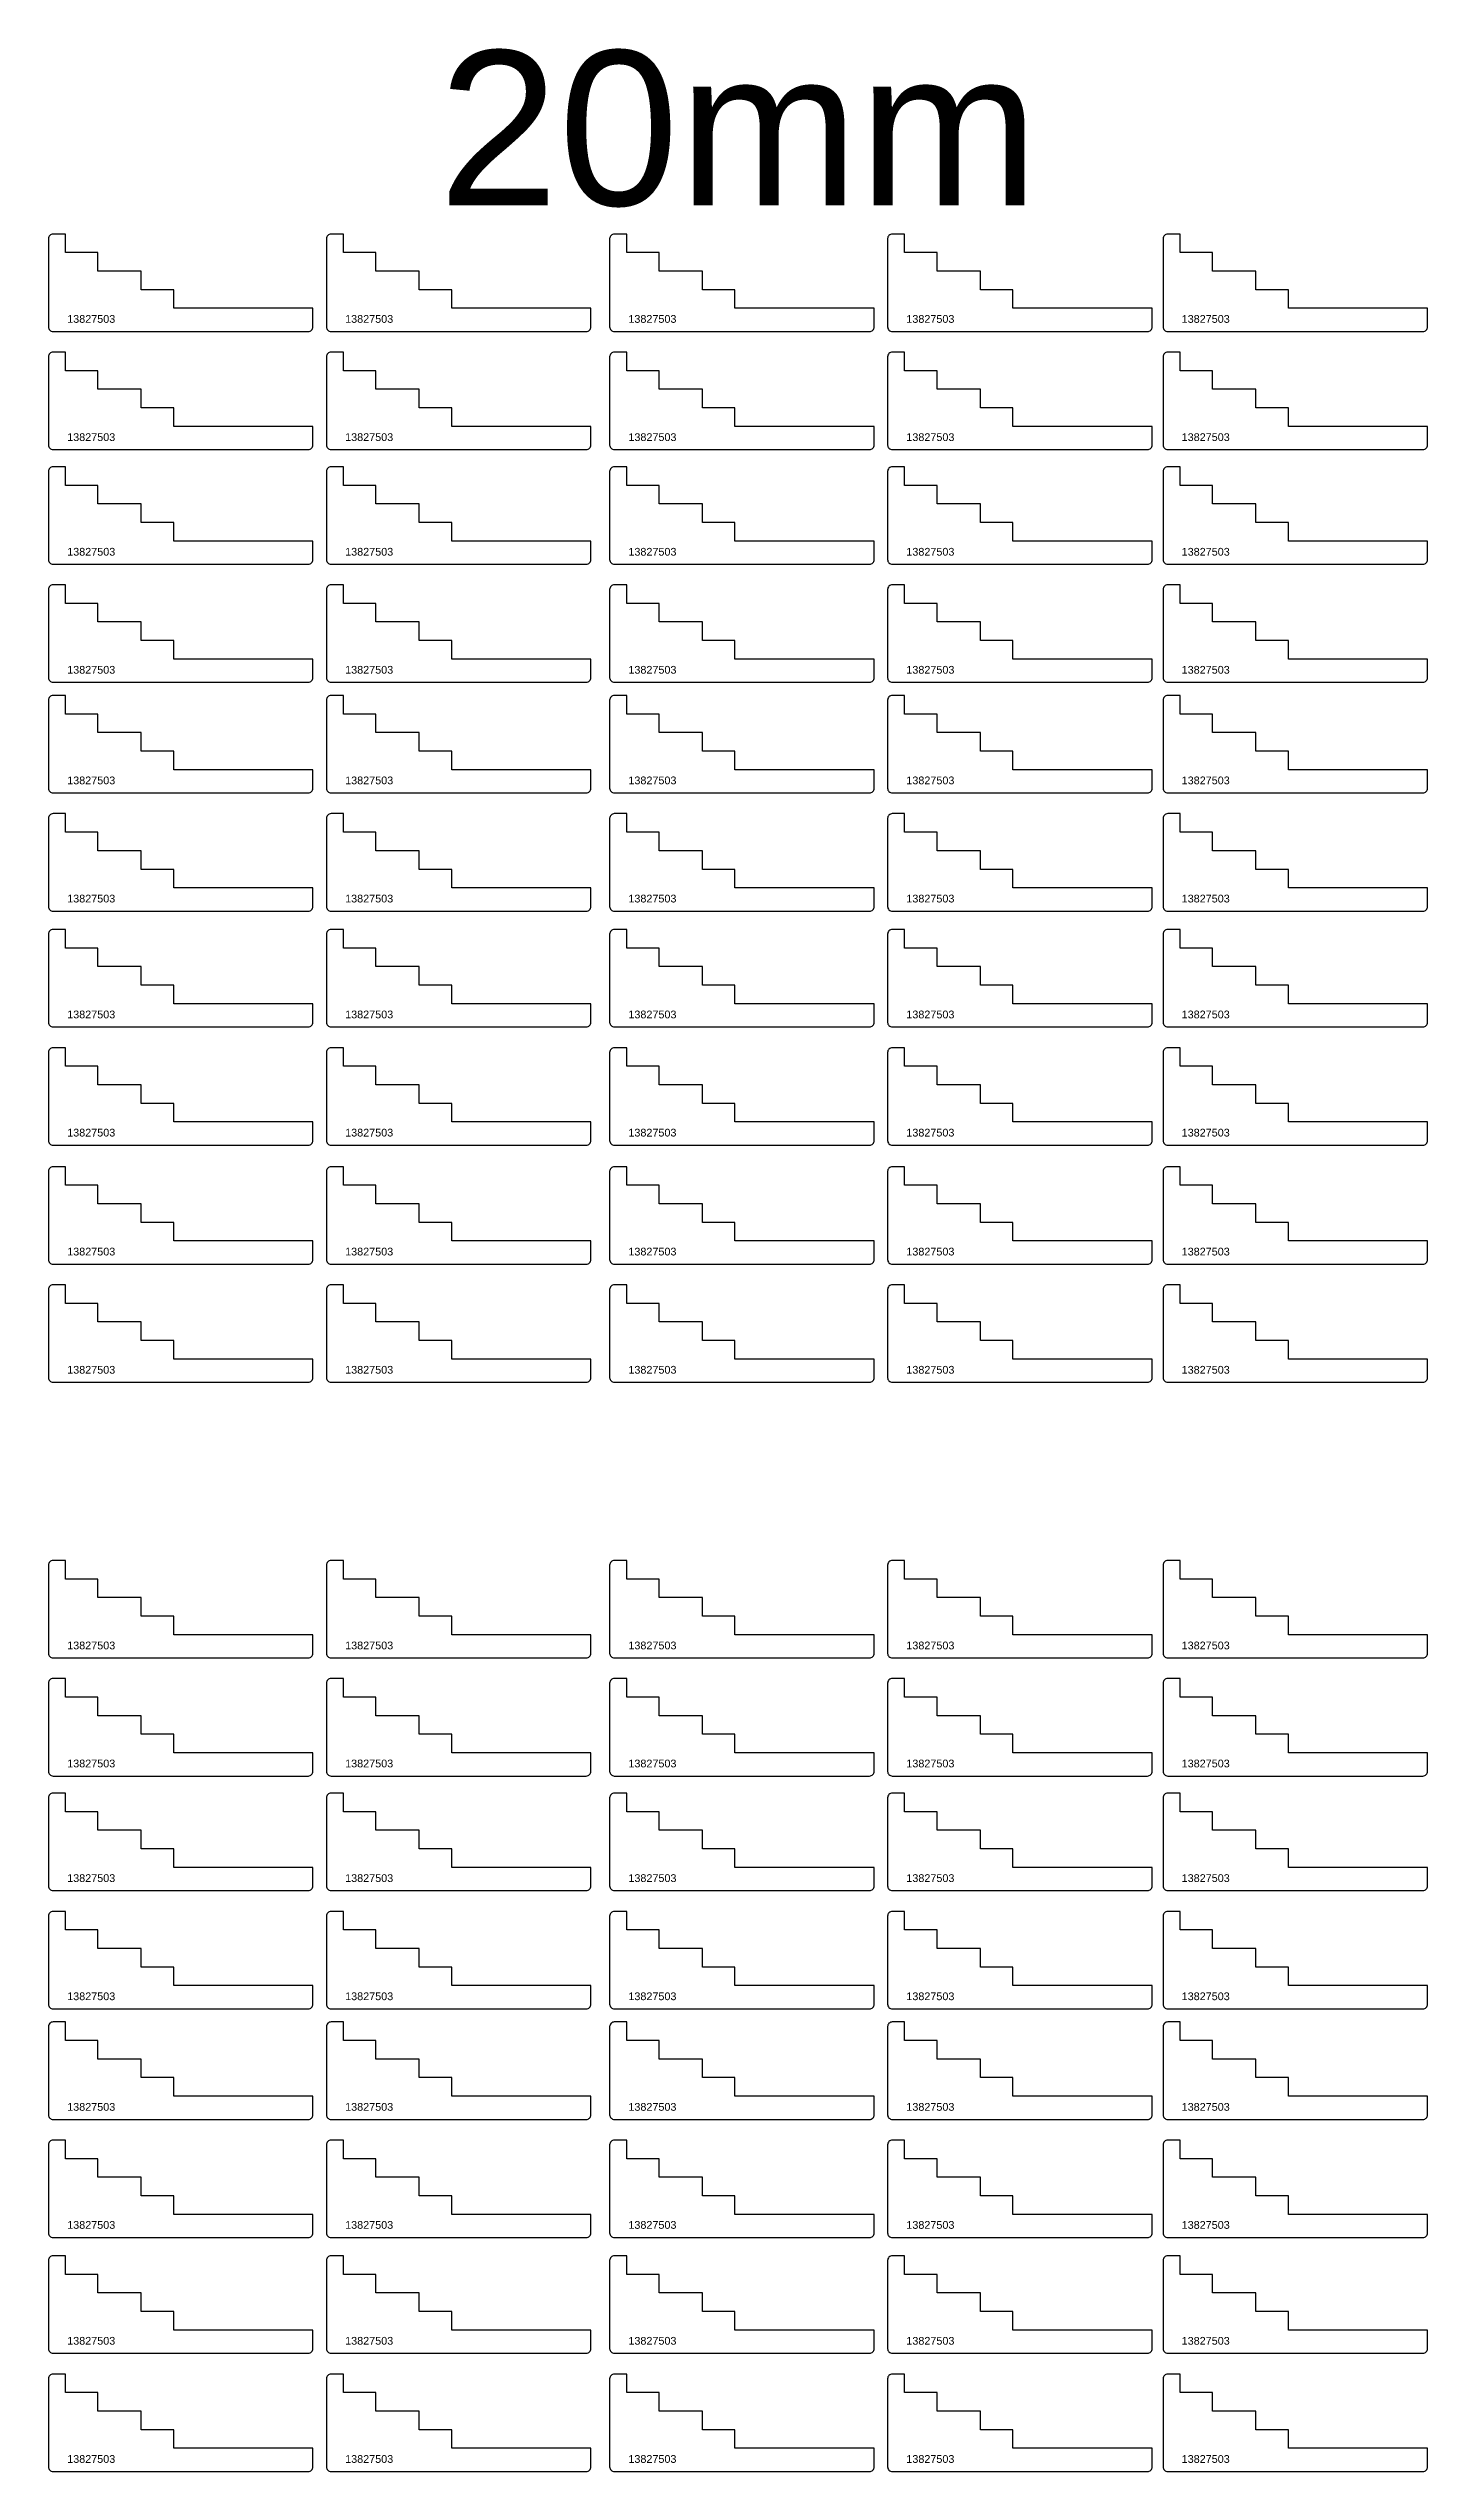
# Model space of a CAD drawing. Header units: millimetres. Extents: x 1349 to 5846, y -1703 to 1001.
# Drawn here: x 1349 to 2241, y -933 to 633 of the extents above; entities that cross this region are included whole.
import ezdxf

# ---------------------------------------------------------------- set-up
doc = ezdxf.new("R2010")
doc.units = ezdxf.units.MM
doc.layers.add('Des.', color=7, linetype='Continuous')
doc.layers.add('Texto', color=3, linetype='Continuous')
doc.styles.get("Standard").update_dxf_attribs({"font": 'arial.ttf'})

msp = doc.modelspace()

# ---------------------------------------------------------------- texts
at = {"insert": (1601.2, 631.9), "char_height": 100, "attachment_point": 1}
msp.add_mtext_dynamic_manual_height_columns('20mm', width=247.848, gutter_width=12.5, heights=[0], dxfattribs=at)
at = {"layer": 'Texto', "char_height": 5, "attachment_point": 1}
for insert in [(1361.2, 461), (1540.9, 461), (1724, 461), (1903.7, 461), (2081.7, 461), (1361.2, 384.6), (1540.9, 384.6), (1724, 384.6), (1903.7, 384.6), (2081.7, 384.6), (1361.2, 310.5), (1540.9, 310.5), (1724, 310.5), (1903.7, 310.5), (2081.7, 310.5), (1361.2, 234.2), (1540.9, 234.2), (1724, 234.2), (1903.7, 234.2), (2081.7, 234.2), (1361.2, 162.7), (1540.9, 162.7), (1724, 162.7), (1903.7, 162.7), (2081.7, 162.7), (1361.2, 86.3), (1540.9, 86.3), (1724, 86.3), (1903.7, 86.3), (2081.7, 86.3), (1361.2, 11.4), (1540.9, 11.4), (1724, 11.4), (1903.7, 11.4), (2081.7, 11.4), (1361.2, -65), (1540.9, -65), (1724, -65), (1903.7, -65), (2081.7, -65), (1361.2, -141.9), (1540.9, -141.9), (1724, -141.9), (1903.7, -141.9), (2081.7, -141.9), (1361.2, -218.3), (1540.9, -218.3), (1724, -218.3), (1903.7, -218.3), (2081.7, -218.3), (1361.2, -396.5), (1540.9, -396.5), (1724, -396.5), (1903.7, -396.5), (2081.7, -396.5), (1361.2, -472.8), (1540.9, -472.8), (1724, -472.8), (1903.7, -472.8), (2081.7, -472.8), (1361.2, -546.9), (1540.9, -546.9), (1724, -546.9), (1903.7, -546.9), (2081.7, -546.9), (1361.2, -623.3), (1540.9, -623.3), (1724, -623.3), (1903.7, -623.3), (2081.7, -623.3), (1361.2, -694.8), (1540.9, -694.8), (1724, -694.8), (1903.7, -694.8), (2081.7, -694.8), (1361.2, -771.1), (1540.9, -771.1), (1724, -771.1), (1903.7, -771.1), (2081.7, -771.1), (1361.2, -846), (1540.9, -846), (1724, -846), (1903.7, -846), (2081.7, -846), (1361.2, -922.4), (1540.9, -922.4), (1724, -922.4), (1903.7, -922.4), (2081.7, -922.4)]:
    msp.add_mtext_dynamic_manual_height_columns('13827503', width=114.282, gutter_width=12.5, heights=[0], dxfattribs=dict(at, insert=insert))

# ---------------------------------------------------------------- linework, layer by layer
at = {"layer": 'Des.'}
for points in [[(1517.1, 450.4, 0.414214), (1520.1, 453.4), (1520.1, 465.4), (1430.1, 465.4), (1430.1, 477.4), (1409.1, 477.4), (1409.1, 489.4), (1381.1, 489.4), (1381.1, 501.4), (1360.1, 501.4), (1360.1, 513.4), (1352.1, 513.4, 0.414214), (1349.1, 510.4), (1349.1, 453.4, 0.414214), (1352.1, 450.4)], [(1696.8, 450.4, 0.414214), (1699.8, 453.4), (1699.8, 465.4), (1609.8, 465.4), (1609.8, 477.4), (1588.8, 477.4), (1588.8, 489.4), (1560.8, 489.4), (1560.8, 501.4), (1539.8, 501.4), (1539.8, 513.4), (1531.8, 513.4, 0.414214), (1528.8, 510.4), (1528.8, 453.4, 0.414214), (1531.8, 450.4)], [(1879.9, 450.4, 0.414214), (1882.9, 453.4), (1882.9, 465.4), (1792.9, 465.4), (1792.9, 477.4), (1771.9, 477.4), (1771.9, 489.4), (1743.9, 489.4), (1743.9, 501.4), (1722.9, 501.4), (1722.9, 513.4), (1714.9, 513.4, 0.414214), (1711.9, 510.4), (1711.9, 453.4, 0.414214), (1714.9, 450.4)], [(2059.6, 450.4, 0.414214), (2062.6, 453.4), (2062.6, 465.4), (1972.6, 465.4), (1972.6, 477.4), (1951.6, 477.4), (1951.6, 489.4), (1923.6, 489.4), (1923.6, 501.4), (1902.6, 501.4), (1902.6, 513.4), (1894.6, 513.4, 0.414214), (1891.6, 510.4), (1891.6, 453.4, 0.414214), (1894.6, 450.4)], [(2237.7, 450.4, 0.414214), (2240.7, 453.4), (2240.7, 465.4), (2150.7, 465.4), (2150.7, 477.4), (2129.7, 477.4), (2129.7, 489.4), (2101.7, 489.4), (2101.7, 501.4), (2080.7, 501.4), (2080.7, 513.4), (2072.7, 513.4, 0.414214), (2069.7, 510.4), (2069.7, 453.4, 0.414214), (2072.7, 450.4)], [(1517.1, 374, 0.414214), (1520.1, 377), (1520.1, 389), (1430.1, 389), (1430.1, 401), (1409.1, 401), (1409.1, 413), (1381.1, 413), (1381.1, 425), (1360.1, 425), (1360.1, 437), (1352.1, 437, 0.414214), (1349.1, 434), (1349.1, 377, 0.414214), (1352.1, 374)], [(1696.8, 374, 0.414214), (1699.8, 377), (1699.8, 389), (1609.8, 389), (1609.8, 401), (1588.8, 401), (1588.8, 413), (1560.8, 413), (1560.8, 425), (1539.8, 425), (1539.8, 437), (1531.8, 437, 0.414214), (1528.8, 434), (1528.8, 377, 0.414214), (1531.8, 374)], [(1879.9, 374, 0.414214), (1882.9, 377), (1882.9, 389), (1792.9, 389), (1792.9, 401), (1771.9, 401), (1771.9, 413), (1743.9, 413), (1743.9, 425), (1722.9, 425), (1722.9, 437), (1714.9, 437, 0.414214), (1711.9, 434), (1711.9, 377, 0.414214), (1714.9, 374)], [(2059.6, 374, 0.414214), (2062.6, 377), (2062.6, 389), (1972.6, 389), (1972.6, 401), (1951.6, 401), (1951.6, 413), (1923.6, 413), (1923.6, 425), (1902.6, 425), (1902.6, 437), (1894.6, 437, 0.414214), (1891.6, 434), (1891.6, 377, 0.414214), (1894.6, 374)], [(2237.7, 374, 0.414214), (2240.7, 377), (2240.7, 389), (2150.7, 389), (2150.7, 401), (2129.7, 401), (2129.7, 413), (2101.7, 413), (2101.7, 425), (2080.7, 425), (2080.7, 437), (2072.7, 437, 0.414214), (2069.7, 434), (2069.7, 377, 0.414214), (2072.7, 374)], [(1517.1, 299.9, 0.414214), (1520.1, 302.9), (1520.1, 314.9), (1430.1, 314.9), (1430.1, 326.9), (1409.1, 326.9), (1409.1, 338.9), (1381.1, 338.9), (1381.1, 350.9), (1360.1, 350.9), (1360.1, 362.9), (1352.1, 362.9, 0.414214), (1349.1, 359.9), (1349.1, 302.9, 0.414214), (1352.1, 299.9)], [(1696.8, 299.9, 0.414214), (1699.8, 302.9), (1699.8, 314.9), (1609.8, 314.9), (1609.8, 326.9), (1588.8, 326.9), (1588.8, 338.9), (1560.8, 338.9), (1560.8, 350.9), (1539.8, 350.9), (1539.8, 362.9), (1531.8, 362.9, 0.414214), (1528.8, 359.9), (1528.8, 302.9, 0.414214), (1531.8, 299.9)], [(1879.9, 299.9, 0.414214), (1882.9, 302.9), (1882.9, 314.9), (1792.9, 314.9), (1792.9, 326.9), (1771.9, 326.9), (1771.9, 338.9), (1743.9, 338.9), (1743.9, 350.9), (1722.9, 350.9), (1722.9, 362.9), (1714.9, 362.9, 0.414214), (1711.9, 359.9), (1711.9, 302.9, 0.414214), (1714.9, 299.9)], [(2059.6, 299.9, 0.414214), (2062.6, 302.9), (2062.6, 314.9), (1972.6, 314.9), (1972.6, 326.9), (1951.6, 326.9), (1951.6, 338.9), (1923.6, 338.9), (1923.6, 350.9), (1902.6, 350.9), (1902.6, 362.9), (1894.6, 362.9, 0.414214), (1891.6, 359.9), (1891.6, 302.9, 0.414214), (1894.6, 299.9)], [(2237.7, 299.9, 0.414214), (2240.7, 302.9), (2240.7, 314.9), (2150.7, 314.9), (2150.7, 326.9), (2129.7, 326.9), (2129.7, 338.9), (2101.7, 338.9), (2101.7, 350.9), (2080.7, 350.9), (2080.7, 362.9), (2072.7, 362.9, 0.414214), (2069.7, 359.9), (2069.7, 302.9, 0.414214), (2072.7, 299.9)], [(1517.1, 223.6, 0.414214), (1520.1, 226.6), (1520.1, 238.6), (1430.1, 238.6), (1430.1, 250.6), (1409.1, 250.6), (1409.1, 262.6), (1381.1, 262.6), (1381.1, 274.6), (1360.1, 274.6), (1360.1, 286.6), (1352.1, 286.6, 0.414214), (1349.1, 283.6), (1349.1, 226.6, 0.414214), (1352.1, 223.6)], [(1696.8, 223.6, 0.414214), (1699.8, 226.6), (1699.8, 238.6), (1609.8, 238.6), (1609.8, 250.6), (1588.8, 250.6), (1588.8, 262.6), (1560.8, 262.6), (1560.8, 274.6), (1539.8, 274.6), (1539.8, 286.6), (1531.8, 286.6, 0.414214), (1528.8, 283.6), (1528.8, 226.6, 0.414214), (1531.8, 223.6)], [(1879.9, 223.6, 0.414214), (1882.9, 226.6), (1882.9, 238.6), (1792.9, 238.6), (1792.9, 250.6), (1771.9, 250.6), (1771.9, 262.6), (1743.9, 262.6), (1743.9, 274.6), (1722.9, 274.6), (1722.9, 286.6), (1714.9, 286.6, 0.414214), (1711.9, 283.6), (1711.9, 226.6, 0.414214), (1714.9, 223.6)], [(2059.6, 223.6, 0.414214), (2062.6, 226.6), (2062.6, 238.6), (1972.6, 238.6), (1972.6, 250.6), (1951.6, 250.6), (1951.6, 262.6), (1923.6, 262.6), (1923.6, 274.6), (1902.6, 274.6), (1902.6, 286.6), (1894.6, 286.6, 0.414214), (1891.6, 283.6), (1891.6, 226.6, 0.414214), (1894.6, 223.6)], [(2237.7, 223.6, 0.414214), (2240.7, 226.6), (2240.7, 238.6), (2150.7, 238.6), (2150.7, 250.6), (2129.7, 250.6), (2129.7, 262.6), (2101.7, 262.6), (2101.7, 274.6), (2080.7, 274.6), (2080.7, 286.6), (2072.7, 286.6, 0.414214), (2069.7, 283.6), (2069.7, 226.6, 0.414214), (2072.7, 223.6)], [(1517.1, 152.1, 0.414214), (1520.1, 155.1), (1520.1, 167.1), (1430.1, 167.1), (1430.1, 179.1), (1409.1, 179.1), (1409.1, 191.1), (1381.1, 191.1), (1381.1, 203.1), (1360.1, 203.1), (1360.1, 215.1), (1352.1, 215.1, 0.414214), (1349.1, 212.1), (1349.1, 155.1, 0.414214), (1352.1, 152.1)], [(1696.8, 152.1, 0.414214), (1699.8, 155.1), (1699.8, 167.1), (1609.8, 167.1), (1609.8, 179.1), (1588.8, 179.1), (1588.8, 191.1), (1560.8, 191.1), (1560.8, 203.1), (1539.8, 203.1), (1539.8, 215.1), (1531.8, 215.1, 0.414214), (1528.8, 212.1), (1528.8, 155.1, 0.414214), (1531.8, 152.1)], [(1879.9, 152.1, 0.414214), (1882.9, 155.1), (1882.9, 167.1), (1792.9, 167.1), (1792.9, 179.1), (1771.9, 179.1), (1771.9, 191.1), (1743.9, 191.1), (1743.9, 203.1), (1722.9, 203.1), (1722.9, 215.1), (1714.9, 215.1, 0.414214), (1711.9, 212.1), (1711.9, 155.1, 0.414214), (1714.9, 152.1)], [(2059.6, 152.1, 0.414214), (2062.6, 155.1), (2062.6, 167.1), (1972.6, 167.1), (1972.6, 179.1), (1951.6, 179.1), (1951.6, 191.1), (1923.6, 191.1), (1923.6, 203.1), (1902.6, 203.1), (1902.6, 215.1), (1894.6, 215.1, 0.414214), (1891.6, 212.1), (1891.6, 155.1, 0.414214), (1894.6, 152.1)], [(2237.7, 152.1, 0.414214), (2240.7, 155.1), (2240.7, 167.1), (2150.7, 167.1), (2150.7, 179.1), (2129.7, 179.1), (2129.7, 191.1), (2101.7, 191.1), (2101.7, 203.1), (2080.7, 203.1), (2080.7, 215.1), (2072.7, 215.1, 0.414214), (2069.7, 212.1), (2069.7, 155.1, 0.414214), (2072.7, 152.1)], [(1517.1, 75.7, 0.414214), (1520.1, 78.7), (1520.1, 90.7), (1430.1, 90.7), (1430.1, 102.7), (1409.1, 102.7), (1409.1, 114.7), (1381.1, 114.7), (1381.1, 126.7), (1360.1, 126.7), (1360.1, 138.7), (1352.1, 138.7, 0.414214), (1349.1, 135.7), (1349.1, 78.7, 0.414214), (1352.1, 75.7)], [(1696.8, 75.7, 0.414214), (1699.8, 78.7), (1699.8, 90.7), (1609.8, 90.7), (1609.8, 102.7), (1588.8, 102.7), (1588.8, 114.7), (1560.8, 114.7), (1560.8, 126.7), (1539.8, 126.7), (1539.8, 138.7), (1531.8, 138.7, 0.414214), (1528.8, 135.7), (1528.8, 78.7, 0.414214), (1531.8, 75.7)], [(1879.9, 75.7, 0.414214), (1882.9, 78.7), (1882.9, 90.7), (1792.9, 90.7), (1792.9, 102.7), (1771.9, 102.7), (1771.9, 114.7), (1743.9, 114.7), (1743.9, 126.7), (1722.9, 126.7), (1722.9, 138.7), (1714.9, 138.7, 0.414214), (1711.9, 135.7), (1711.9, 78.7, 0.414214), (1714.9, 75.7)], [(2059.6, 75.7, 0.414214), (2062.6, 78.7), (2062.6, 90.7), (1972.6, 90.7), (1972.6, 102.7), (1951.6, 102.7), (1951.6, 114.7), (1923.6, 114.7), (1923.6, 126.7), (1902.6, 126.7), (1902.6, 138.7), (1894.6, 138.7, 0.414214), (1891.6, 135.7), (1891.6, 78.7, 0.414214), (1894.6, 75.7)], [(2237.7, 75.7, 0.414214), (2240.7, 78.7), (2240.7, 90.7), (2150.7, 90.7), (2150.7, 102.7), (2129.7, 102.7), (2129.7, 114.7), (2101.7, 114.7), (2101.7, 126.7), (2080.7, 126.7), (2080.7, 138.7), (2072.7, 138.7, 0.414214), (2069.7, 135.7), (2069.7, 78.7, 0.414214), (2072.7, 75.7)], [(1517.1, 0.8, 0.414214), (1520.1, 3.8), (1520.1, 15.8), (1430.1, 15.8), (1430.1, 27.8), (1409.1, 27.8), (1409.1, 39.8), (1381.1, 39.8), (1381.1, 51.8), (1360.1, 51.8), (1360.1, 63.8), (1352.1, 63.8, 0.414214), (1349.1, 60.8), (1349.1, 3.8, 0.414214), (1352.1, 0.8)], [(1696.8, 0.8, 0.414214), (1699.8, 3.8), (1699.8, 15.8), (1609.8, 15.8), (1609.8, 27.8), (1588.8, 27.8), (1588.8, 39.8), (1560.8, 39.8), (1560.8, 51.8), (1539.8, 51.8), (1539.8, 63.8), (1531.8, 63.8, 0.414214), (1528.8, 60.8), (1528.8, 3.8, 0.414214), (1531.8, 0.8)], [(1879.9, 0.8, 0.414214), (1882.9, 3.8), (1882.9, 15.8), (1792.9, 15.8), (1792.9, 27.8), (1771.9, 27.8), (1771.9, 39.8), (1743.9, 39.8), (1743.9, 51.8), (1722.9, 51.8), (1722.9, 63.8), (1714.9, 63.8, 0.414214), (1711.9, 60.8), (1711.9, 3.8, 0.414214), (1714.9, 0.8)], [(2059.6, 0.8, 0.414214), (2062.6, 3.8), (2062.6, 15.8), (1972.6, 15.8), (1972.6, 27.8), (1951.6, 27.8), (1951.6, 39.8), (1923.6, 39.8), (1923.6, 51.8), (1902.6, 51.8), (1902.6, 63.8), (1894.6, 63.8, 0.414214), (1891.6, 60.8), (1891.6, 3.8, 0.414214), (1894.6, 0.8)], [(2237.7, 0.8, 0.414214), (2240.7, 3.8), (2240.7, 15.8), (2150.7, 15.8), (2150.7, 27.8), (2129.7, 27.8), (2129.7, 39.8), (2101.7, 39.8), (2101.7, 51.8), (2080.7, 51.8), (2080.7, 63.8), (2072.7, 63.8, 0.414214), (2069.7, 60.8), (2069.7, 3.8, 0.414214), (2072.7, 0.8)], [(1517.1, -75.6, 0.414214), (1520.1, -72.6), (1520.1, -60.6), (1430.1, -60.6), (1430.1, -48.6), (1409.1, -48.6), (1409.1, -36.6), (1381.1, -36.6), (1381.1, -24.6), (1360.1, -24.6), (1360.1, -12.6), (1352.1, -12.6, 0.414214), (1349.1, -15.6), (1349.1, -72.6, 0.414214), (1352.1, -75.6)], [(1696.8, -75.6, 0.414214), (1699.8, -72.6), (1699.8, -60.6), (1609.8, -60.6), (1609.8, -48.6), (1588.8, -48.6), (1588.8, -36.6), (1560.8, -36.6), (1560.8, -24.6), (1539.8, -24.6), (1539.8, -12.6), (1531.8, -12.6, 0.414214), (1528.8, -15.6), (1528.8, -72.6, 0.414214), (1531.8, -75.6)], [(1879.9, -75.6, 0.414214), (1882.9, -72.6), (1882.9, -60.6), (1792.9, -60.6), (1792.9, -48.6), (1771.9, -48.6), (1771.9, -36.6), (1743.9, -36.6), (1743.9, -24.6), (1722.9, -24.6), (1722.9, -12.6), (1714.9, -12.6, 0.414214), (1711.9, -15.6), (1711.9, -72.6, 0.414214), (1714.9, -75.6)], [(2059.6, -75.6, 0.414214), (2062.6, -72.6), (2062.6, -60.6), (1972.6, -60.6), (1972.6, -48.6), (1951.6, -48.6), (1951.6, -36.6), (1923.6, -36.6), (1923.6, -24.6), (1902.6, -24.6), (1902.6, -12.6), (1894.6, -12.6, 0.414214), (1891.6, -15.6), (1891.6, -72.6, 0.414214), (1894.6, -75.6)], [(2237.7, -75.6, 0.414214), (2240.7, -72.6), (2240.7, -60.6), (2150.7, -60.6), (2150.7, -48.6), (2129.7, -48.6), (2129.7, -36.6), (2101.7, -36.6), (2101.7, -24.6), (2080.7, -24.6), (2080.7, -12.6), (2072.7, -12.6, 0.414214), (2069.7, -15.6), (2069.7, -72.6, 0.414214), (2072.7, -75.6)], [(1517.1, -152.5, 0.414214), (1520.1, -149.5), (1520.1, -137.5), (1430.1, -137.5), (1430.1, -125.5), (1409.1, -125.5), (1409.1, -113.5), (1381.1, -113.5), (1381.1, -101.5), (1360.1, -101.5), (1360.1, -89.5), (1352.1, -89.5, 0.414214), (1349.1, -92.5), (1349.1, -149.5, 0.414214), (1352.1, -152.5)], [(1696.8, -152.5, 0.414214), (1699.8, -149.5), (1699.8, -137.5), (1609.8, -137.5), (1609.8, -125.5), (1588.8, -125.5), (1588.8, -113.5), (1560.8, -113.5), (1560.8, -101.5), (1539.8, -101.5), (1539.8, -89.5), (1531.8, -89.5, 0.414214), (1528.8, -92.5), (1528.8, -149.5, 0.414214), (1531.8, -152.5)], [(1879.9, -152.5, 0.414214), (1882.9, -149.5), (1882.9, -137.5), (1792.9, -137.5), (1792.9, -125.5), (1771.9, -125.5), (1771.9, -113.5), (1743.9, -113.5), (1743.9, -101.5), (1722.9, -101.5), (1722.9, -89.5), (1714.9, -89.5, 0.414214), (1711.9, -92.5), (1711.9, -149.5, 0.414214), (1714.9, -152.5)], [(2059.6, -152.5, 0.414214), (2062.6, -149.5), (2062.6, -137.5), (1972.6, -137.5), (1972.6, -125.5), (1951.6, -125.5), (1951.6, -113.5), (1923.6, -113.5), (1923.6, -101.5), (1902.6, -101.5), (1902.6, -89.5), (1894.6, -89.5, 0.414214), (1891.6, -92.5), (1891.6, -149.5, 0.414214), (1894.6, -152.5)], [(2237.7, -152.5, 0.414214), (2240.7, -149.5), (2240.7, -137.5), (2150.7, -137.5), (2150.7, -125.5), (2129.7, -125.5), (2129.7, -113.5), (2101.7, -113.5), (2101.7, -101.5), (2080.7, -101.5), (2080.7, -89.5), (2072.7, -89.5, 0.414214), (2069.7, -92.5), (2069.7, -149.5, 0.414214), (2072.7, -152.5)], [(1517.1, -228.9, 0.414214), (1520.1, -225.9), (1520.1, -213.9), (1430.1, -213.9), (1430.1, -201.9), (1409.1, -201.9), (1409.1, -189.9), (1381.1, -189.9), (1381.1, -177.9), (1360.1, -177.9), (1360.1, -165.9), (1352.1, -165.9, 0.414214), (1349.1, -168.9), (1349.1, -225.9, 0.414214), (1352.1, -228.9)], [(1696.8, -228.9, 0.414214), (1699.8, -225.9), (1699.8, -213.9), (1609.8, -213.9), (1609.8, -201.9), (1588.8, -201.9), (1588.8, -189.9), (1560.8, -189.9), (1560.8, -177.9), (1539.8, -177.9), (1539.8, -165.9), (1531.8, -165.9, 0.414214), (1528.8, -168.9), (1528.8, -225.9, 0.414214), (1531.8, -228.9)], [(1879.9, -228.9, 0.414214), (1882.9, -225.9), (1882.9, -213.9), (1792.9, -213.9), (1792.9, -201.9), (1771.9, -201.9), (1771.9, -189.9), (1743.9, -189.9), (1743.9, -177.9), (1722.9, -177.9), (1722.9, -165.9), (1714.9, -165.9, 0.414214), (1711.9, -168.9), (1711.9, -225.9, 0.414214), (1714.9, -228.9)], [(2059.6, -228.9, 0.414214), (2062.6, -225.9), (2062.6, -213.9), (1972.6, -213.9), (1972.6, -201.9), (1951.6, -201.9), (1951.6, -189.9), (1923.6, -189.9), (1923.6, -177.9), (1902.6, -177.9), (1902.6, -165.9), (1894.6, -165.9, 0.414214), (1891.6, -168.9), (1891.6, -225.9, 0.414214), (1894.6, -228.9)], [(2237.7, -228.9, 0.414214), (2240.7, -225.9), (2240.7, -213.9), (2150.7, -213.9), (2150.7, -201.9), (2129.7, -201.9), (2129.7, -189.9), (2101.7, -189.9), (2101.7, -177.9), (2080.7, -177.9), (2080.7, -165.9), (2072.7, -165.9, 0.414214), (2069.7, -168.9), (2069.7, -225.9, 0.414214), (2072.7, -228.9)], [(1517.1, -407.1, 0.414214), (1520.1, -404.1), (1520.1, -392.1), (1430.1, -392.1), (1430.1, -380.1), (1409.1, -380.1), (1409.1, -368.1), (1381.1, -368.1), (1381.1, -356.1), (1360.1, -356.1), (1360.1, -344.1), (1352.1, -344.1, 0.414214), (1349.1, -347.1), (1349.1, -404.1, 0.414214), (1352.1, -407.1)], [(1696.8, -407.1, 0.414214), (1699.8, -404.1), (1699.8, -392.1), (1609.8, -392.1), (1609.8, -380.1), (1588.8, -380.1), (1588.8, -368.1), (1560.8, -368.1), (1560.8, -356.1), (1539.8, -356.1), (1539.8, -344.1), (1531.8, -344.1, 0.414214), (1528.8, -347.1), (1528.8, -404.1, 0.414214), (1531.8, -407.1)], [(1879.9, -407.1, 0.414214), (1882.9, -404.1), (1882.9, -392.1), (1792.9, -392.1), (1792.9, -380.1), (1771.9, -380.1), (1771.9, -368.1), (1743.9, -368.1), (1743.9, -356.1), (1722.9, -356.1), (1722.9, -344.1), (1714.9, -344.1, 0.414214), (1711.9, -347.1), (1711.9, -404.1, 0.414214), (1714.9, -407.1)], [(2059.6, -407.1, 0.414214), (2062.6, -404.1), (2062.6, -392.1), (1972.6, -392.1), (1972.6, -380.1), (1951.6, -380.1), (1951.6, -368.1), (1923.6, -368.1), (1923.6, -356.1), (1902.6, -356.1), (1902.6, -344.1), (1894.6, -344.1, 0.414214), (1891.6, -347.1), (1891.6, -404.1, 0.414214), (1894.6, -407.1)], [(2237.7, -407.1, 0.414214), (2240.7, -404.1), (2240.7, -392.1), (2150.7, -392.1), (2150.7, -380.1), (2129.7, -380.1), (2129.7, -368.1), (2101.7, -368.1), (2101.7, -356.1), (2080.7, -356.1), (2080.7, -344.1), (2072.7, -344.1, 0.414214), (2069.7, -347.1), (2069.7, -404.1, 0.414214), (2072.7, -407.1)], [(1517.1, -483.4, 0.414214), (1520.1, -480.4), (1520.1, -468.4), (1430.1, -468.4), (1430.1, -456.4), (1409.1, -456.4), (1409.1, -444.4), (1381.1, -444.4), (1381.1, -432.4), (1360.1, -432.4), (1360.1, -420.4), (1352.1, -420.4, 0.414214), (1349.1, -423.4), (1349.1, -480.4, 0.414214), (1352.1, -483.4)], [(1696.8, -483.4, 0.414214), (1699.8, -480.4), (1699.8, -468.4), (1609.8, -468.4), (1609.8, -456.4), (1588.8, -456.4), (1588.8, -444.4), (1560.8, -444.4), (1560.8, -432.4), (1539.8, -432.4), (1539.8, -420.4), (1531.8, -420.4, 0.414214), (1528.8, -423.4), (1528.8, -480.4, 0.414214), (1531.8, -483.4)], [(1879.9, -483.4, 0.414214), (1882.9, -480.4), (1882.9, -468.4), (1792.9, -468.4), (1792.9, -456.4), (1771.9, -456.4), (1771.9, -444.4), (1743.9, -444.4), (1743.9, -432.4), (1722.9, -432.4), (1722.9, -420.4), (1714.9, -420.4, 0.414214), (1711.9, -423.4), (1711.9, -480.4, 0.414214), (1714.9, -483.4)], [(2059.6, -483.4, 0.414214), (2062.6, -480.4), (2062.6, -468.4), (1972.6, -468.4), (1972.6, -456.4), (1951.6, -456.4), (1951.6, -444.4), (1923.6, -444.4), (1923.6, -432.4), (1902.6, -432.4), (1902.6, -420.4), (1894.6, -420.4, 0.414214), (1891.6, -423.4), (1891.6, -480.4, 0.414214), (1894.6, -483.4)], [(2237.7, -483.4, 0.414214), (2240.7, -480.4), (2240.7, -468.4), (2150.7, -468.4), (2150.7, -456.4), (2129.7, -456.4), (2129.7, -444.4), (2101.7, -444.4), (2101.7, -432.4), (2080.7, -432.4), (2080.7, -420.4), (2072.7, -420.4, 0.414214), (2069.7, -423.4), (2069.7, -480.4, 0.414214), (2072.7, -483.4)], [(1517.1, -557.5, 0.414214), (1520.1, -554.5), (1520.1, -542.5), (1430.1, -542.5), (1430.1, -530.5), (1409.1, -530.5), (1409.1, -518.5), (1381.1, -518.5), (1381.1, -506.5), (1360.1, -506.5), (1360.1, -494.5), (1352.1, -494.5, 0.414214), (1349.1, -497.5), (1349.1, -554.5, 0.414214), (1352.1, -557.5)], [(1696.8, -557.5, 0.414214), (1699.8, -554.5), (1699.8, -542.5), (1609.8, -542.5), (1609.8, -530.5), (1588.8, -530.5), (1588.8, -518.5), (1560.8, -518.5), (1560.8, -506.5), (1539.8, -506.5), (1539.8, -494.5), (1531.8, -494.5, 0.414214), (1528.8, -497.5), (1528.8, -554.5, 0.414214), (1531.8, -557.5)], [(1879.9, -557.5, 0.414214), (1882.9, -554.5), (1882.9, -542.5), (1792.9, -542.5), (1792.9, -530.5), (1771.9, -530.5), (1771.9, -518.5), (1743.9, -518.5), (1743.9, -506.5), (1722.9, -506.5), (1722.9, -494.5), (1714.9, -494.5, 0.414214), (1711.9, -497.5), (1711.9, -554.5, 0.414214), (1714.9, -557.5)], [(2059.6, -557.5, 0.414214), (2062.6, -554.5), (2062.6, -542.5), (1972.6, -542.5), (1972.6, -530.5), (1951.6, -530.5), (1951.6, -518.5), (1923.6, -518.5), (1923.6, -506.5), (1902.6, -506.5), (1902.6, -494.5), (1894.6, -494.5, 0.414214), (1891.6, -497.5), (1891.6, -554.5, 0.414214), (1894.6, -557.5)], [(2237.7, -557.5, 0.414214), (2240.7, -554.5), (2240.7, -542.5), (2150.7, -542.5), (2150.7, -530.5), (2129.7, -530.5), (2129.7, -518.5), (2101.7, -518.5), (2101.7, -506.5), (2080.7, -506.5), (2080.7, -494.5), (2072.7, -494.5, 0.414214), (2069.7, -497.5), (2069.7, -554.5, 0.414214), (2072.7, -557.5)], [(1517.1, -633.9, 0.414214), (1520.1, -630.9), (1520.1, -618.9), (1430.1, -618.9), (1430.1, -606.9), (1409.1, -606.9), (1409.1, -594.9), (1381.1, -594.9), (1381.1, -582.9), (1360.1, -582.9), (1360.1, -570.9), (1352.1, -570.9, 0.414214), (1349.1, -573.9), (1349.1, -630.9, 0.414214), (1352.1, -633.9)], [(1696.8, -633.9, 0.414214), (1699.8, -630.9), (1699.8, -618.9), (1609.8, -618.9), (1609.8, -606.9), (1588.8, -606.9), (1588.8, -594.9), (1560.8, -594.9), (1560.8, -582.9), (1539.8, -582.9), (1539.8, -570.9), (1531.8, -570.9, 0.414214), (1528.8, -573.9), (1528.8, -630.9, 0.414214), (1531.8, -633.9)], [(1879.9, -633.9, 0.414214), (1882.9, -630.9), (1882.9, -618.9), (1792.9, -618.9), (1792.9, -606.9), (1771.9, -606.9), (1771.9, -594.9), (1743.9, -594.9), (1743.9, -582.9), (1722.9, -582.9), (1722.9, -570.9), (1714.9, -570.9, 0.414214), (1711.9, -573.9), (1711.9, -630.9, 0.414214), (1714.9, -633.9)], [(2059.6, -633.9, 0.414214), (2062.6, -630.9), (2062.6, -618.9), (1972.6, -618.9), (1972.6, -606.9), (1951.6, -606.9), (1951.6, -594.9), (1923.6, -594.9), (1923.6, -582.9), (1902.6, -582.9), (1902.6, -570.9), (1894.6, -570.9, 0.414214), (1891.6, -573.9), (1891.6, -630.9, 0.414214), (1894.6, -633.9)], [(2237.7, -633.9, 0.414214), (2240.7, -630.9), (2240.7, -618.9), (2150.7, -618.9), (2150.7, -606.9), (2129.7, -606.9), (2129.7, -594.9), (2101.7, -594.9), (2101.7, -582.9), (2080.7, -582.9), (2080.7, -570.9), (2072.7, -570.9, 0.414214), (2069.7, -573.9), (2069.7, -630.9, 0.414214), (2072.7, -633.9)], [(1517.1, -705.4, 0.414214), (1520.1, -702.4), (1520.1, -690.4), (1430.1, -690.4), (1430.1, -678.4), (1409.1, -678.4), (1409.1, -666.4), (1381.1, -666.4), (1381.1, -654.4), (1360.1, -654.4), (1360.1, -642.4), (1352.1, -642.4, 0.414214), (1349.1, -645.4), (1349.1, -702.4, 0.414214), (1352.1, -705.4)], [(1696.8, -705.4, 0.414214), (1699.8, -702.4), (1699.8, -690.4), (1609.8, -690.4), (1609.8, -678.4), (1588.8, -678.4), (1588.8, -666.4), (1560.8, -666.4), (1560.8, -654.4), (1539.8, -654.4), (1539.8, -642.4), (1531.8, -642.4, 0.414214), (1528.8, -645.4), (1528.8, -702.4, 0.414214), (1531.8, -705.4)], [(1879.9, -705.4, 0.414214), (1882.9, -702.4), (1882.9, -690.4), (1792.9, -690.4), (1792.9, -678.4), (1771.9, -678.4), (1771.9, -666.4), (1743.9, -666.4), (1743.9, -654.4), (1722.9, -654.4), (1722.9, -642.4), (1714.9, -642.4, 0.414214), (1711.9, -645.4), (1711.9, -702.4, 0.414214), (1714.9, -705.4)], [(2059.6, -705.4, 0.414214), (2062.6, -702.4), (2062.6, -690.4), (1972.6, -690.4), (1972.6, -678.4), (1951.6, -678.4), (1951.6, -666.4), (1923.6, -666.4), (1923.6, -654.4), (1902.6, -654.4), (1902.6, -642.4), (1894.6, -642.4, 0.414214), (1891.6, -645.4), (1891.6, -702.4, 0.414214), (1894.6, -705.4)], [(2237.7, -705.4, 0.414214), (2240.7, -702.4), (2240.7, -690.4), (2150.7, -690.4), (2150.7, -678.4), (2129.7, -678.4), (2129.7, -666.4), (2101.7, -666.4), (2101.7, -654.4), (2080.7, -654.4), (2080.7, -642.4), (2072.7, -642.4, 0.414214), (2069.7, -645.4), (2069.7, -702.4, 0.414214), (2072.7, -705.4)], [(1517.1, -781.8, 0.414214), (1520.1, -778.8), (1520.1, -766.8), (1430.1, -766.8), (1430.1, -754.8), (1409.1, -754.8), (1409.1, -742.8), (1381.1, -742.8), (1381.1, -730.8), (1360.1, -730.8), (1360.1, -718.8), (1352.1, -718.8, 0.414214), (1349.1, -721.8), (1349.1, -778.8, 0.414214), (1352.1, -781.8)], [(1696.8, -781.8, 0.414214), (1699.8, -778.8), (1699.8, -766.8), (1609.8, -766.8), (1609.8, -754.8), (1588.8, -754.8), (1588.8, -742.8), (1560.8, -742.8), (1560.8, -730.8), (1539.8, -730.8), (1539.8, -718.8), (1531.8, -718.8, 0.414214), (1528.8, -721.8), (1528.8, -778.8, 0.414214), (1531.8, -781.8)], [(1879.9, -781.8, 0.414214), (1882.9, -778.8), (1882.9, -766.8), (1792.9, -766.8), (1792.9, -754.8), (1771.9, -754.8), (1771.9, -742.8), (1743.9, -742.8), (1743.9, -730.8), (1722.9, -730.8), (1722.9, -718.8), (1714.9, -718.8, 0.414214), (1711.9, -721.8), (1711.9, -778.8, 0.414214), (1714.9, -781.8)], [(2059.6, -781.8, 0.414214), (2062.6, -778.8), (2062.6, -766.8), (1972.6, -766.8), (1972.6, -754.8), (1951.6, -754.8), (1951.6, -742.8), (1923.6, -742.8), (1923.6, -730.8), (1902.6, -730.8), (1902.6, -718.8), (1894.6, -718.8, 0.414214), (1891.6, -721.8), (1891.6, -778.8, 0.414214), (1894.6, -781.8)], [(2237.7, -781.8, 0.414214), (2240.7, -778.8), (2240.7, -766.8), (2150.7, -766.8), (2150.7, -754.8), (2129.7, -754.8), (2129.7, -742.8), (2101.7, -742.8), (2101.7, -730.8), (2080.7, -730.8), (2080.7, -718.8), (2072.7, -718.8, 0.414214), (2069.7, -721.8), (2069.7, -778.8, 0.414214), (2072.7, -781.8)], [(1517.1, -856.6, 0.414214), (1520.1, -853.6), (1520.1, -841.6), (1430.1, -841.6), (1430.1, -829.6), (1409.1, -829.6), (1409.1, -817.6), (1381.1, -817.6), (1381.1, -805.6), (1360.1, -805.6), (1360.1, -793.6), (1352.1, -793.6, 0.414214), (1349.1, -796.6), (1349.1, -853.6, 0.414214), (1352.1, -856.6)], [(1696.8, -856.6, 0.414214), (1699.8, -853.6), (1699.8, -841.6), (1609.8, -841.6), (1609.8, -829.6), (1588.8, -829.6), (1588.8, -817.6), (1560.8, -817.6), (1560.8, -805.6), (1539.8, -805.6), (1539.8, -793.6), (1531.8, -793.6, 0.414214), (1528.8, -796.6), (1528.8, -853.6, 0.414214), (1531.8, -856.6)], [(1879.9, -856.6, 0.414214), (1882.9, -853.6), (1882.9, -841.6), (1792.9, -841.6), (1792.9, -829.6), (1771.9, -829.6), (1771.9, -817.6), (1743.9, -817.6), (1743.9, -805.6), (1722.9, -805.6), (1722.9, -793.6), (1714.9, -793.6, 0.414214), (1711.9, -796.6), (1711.9, -853.6, 0.414214), (1714.9, -856.6)], [(2059.6, -856.6, 0.414214), (2062.6, -853.6), (2062.6, -841.6), (1972.6, -841.6), (1972.6, -829.6), (1951.6, -829.6), (1951.6, -817.6), (1923.6, -817.6), (1923.6, -805.6), (1902.6, -805.6), (1902.6, -793.6), (1894.6, -793.6, 0.414214), (1891.6, -796.6), (1891.6, -853.6, 0.414214), (1894.6, -856.6)], [(2237.7, -856.6, 0.414214), (2240.7, -853.6), (2240.7, -841.6), (2150.7, -841.6), (2150.7, -829.6), (2129.7, -829.6), (2129.7, -817.6), (2101.7, -817.6), (2101.7, -805.6), (2080.7, -805.6), (2080.7, -793.6), (2072.7, -793.6, 0.414214), (2069.7, -796.6), (2069.7, -853.6, 0.414214), (2072.7, -856.6)], [(1517.1, -933, 0.414214), (1520.1, -930), (1520.1, -918), (1430.1, -918), (1430.1, -906), (1409.1, -906), (1409.1, -894), (1381.1, -894), (1381.1, -882), (1360.1, -882), (1360.1, -870), (1352.1, -870, 0.414214), (1349.1, -873), (1349.1, -930, 0.414214), (1352.1, -933)], [(1696.8, -933, 0.414214), (1699.8, -930), (1699.8, -918), (1609.8, -918), (1609.8, -906), (1588.8, -906), (1588.8, -894), (1560.8, -894), (1560.8, -882), (1539.8, -882), (1539.8, -870), (1531.8, -870, 0.414214), (1528.8, -873), (1528.8, -930, 0.414214), (1531.8, -933)], [(1879.9, -933, 0.414214), (1882.9, -930), (1882.9, -918), (1792.9, -918), (1792.9, -906), (1771.9, -906), (1771.9, -894), (1743.9, -894), (1743.9, -882), (1722.9, -882), (1722.9, -870), (1714.9, -870, 0.414214), (1711.9, -873), (1711.9, -930, 0.414214), (1714.9, -933)], [(2059.6, -933, 0.414214), (2062.6, -930), (2062.6, -918), (1972.6, -918), (1972.6, -906), (1951.6, -906), (1951.6, -894), (1923.6, -894), (1923.6, -882), (1902.6, -882), (1902.6, -870), (1894.6, -870, 0.414214), (1891.6, -873), (1891.6, -930, 0.414214), (1894.6, -933)], [(2237.7, -933, 0.414214), (2240.7, -930), (2240.7, -918), (2150.7, -918), (2150.7, -906), (2129.7, -906), (2129.7, -894), (2101.7, -894), (2101.7, -882), (2080.7, -882), (2080.7, -870), (2072.7, -870, 0.414214), (2069.7, -873), (2069.7, -930, 0.414214), (2072.7, -933)]]:
    msp.add_lwpolyline(points, format="xyb", close=True, dxfattribs=at)

msp.set_redraw_order([(e.dxf.handle, doc.entitydb.next_handle()) for e in msp.query("TEXT MTEXT ATTDEF DIMENSION ARC_DIMENSION")])  # texts and dimensions are drawn at this point

doc.saveas('drawing.dxf')
